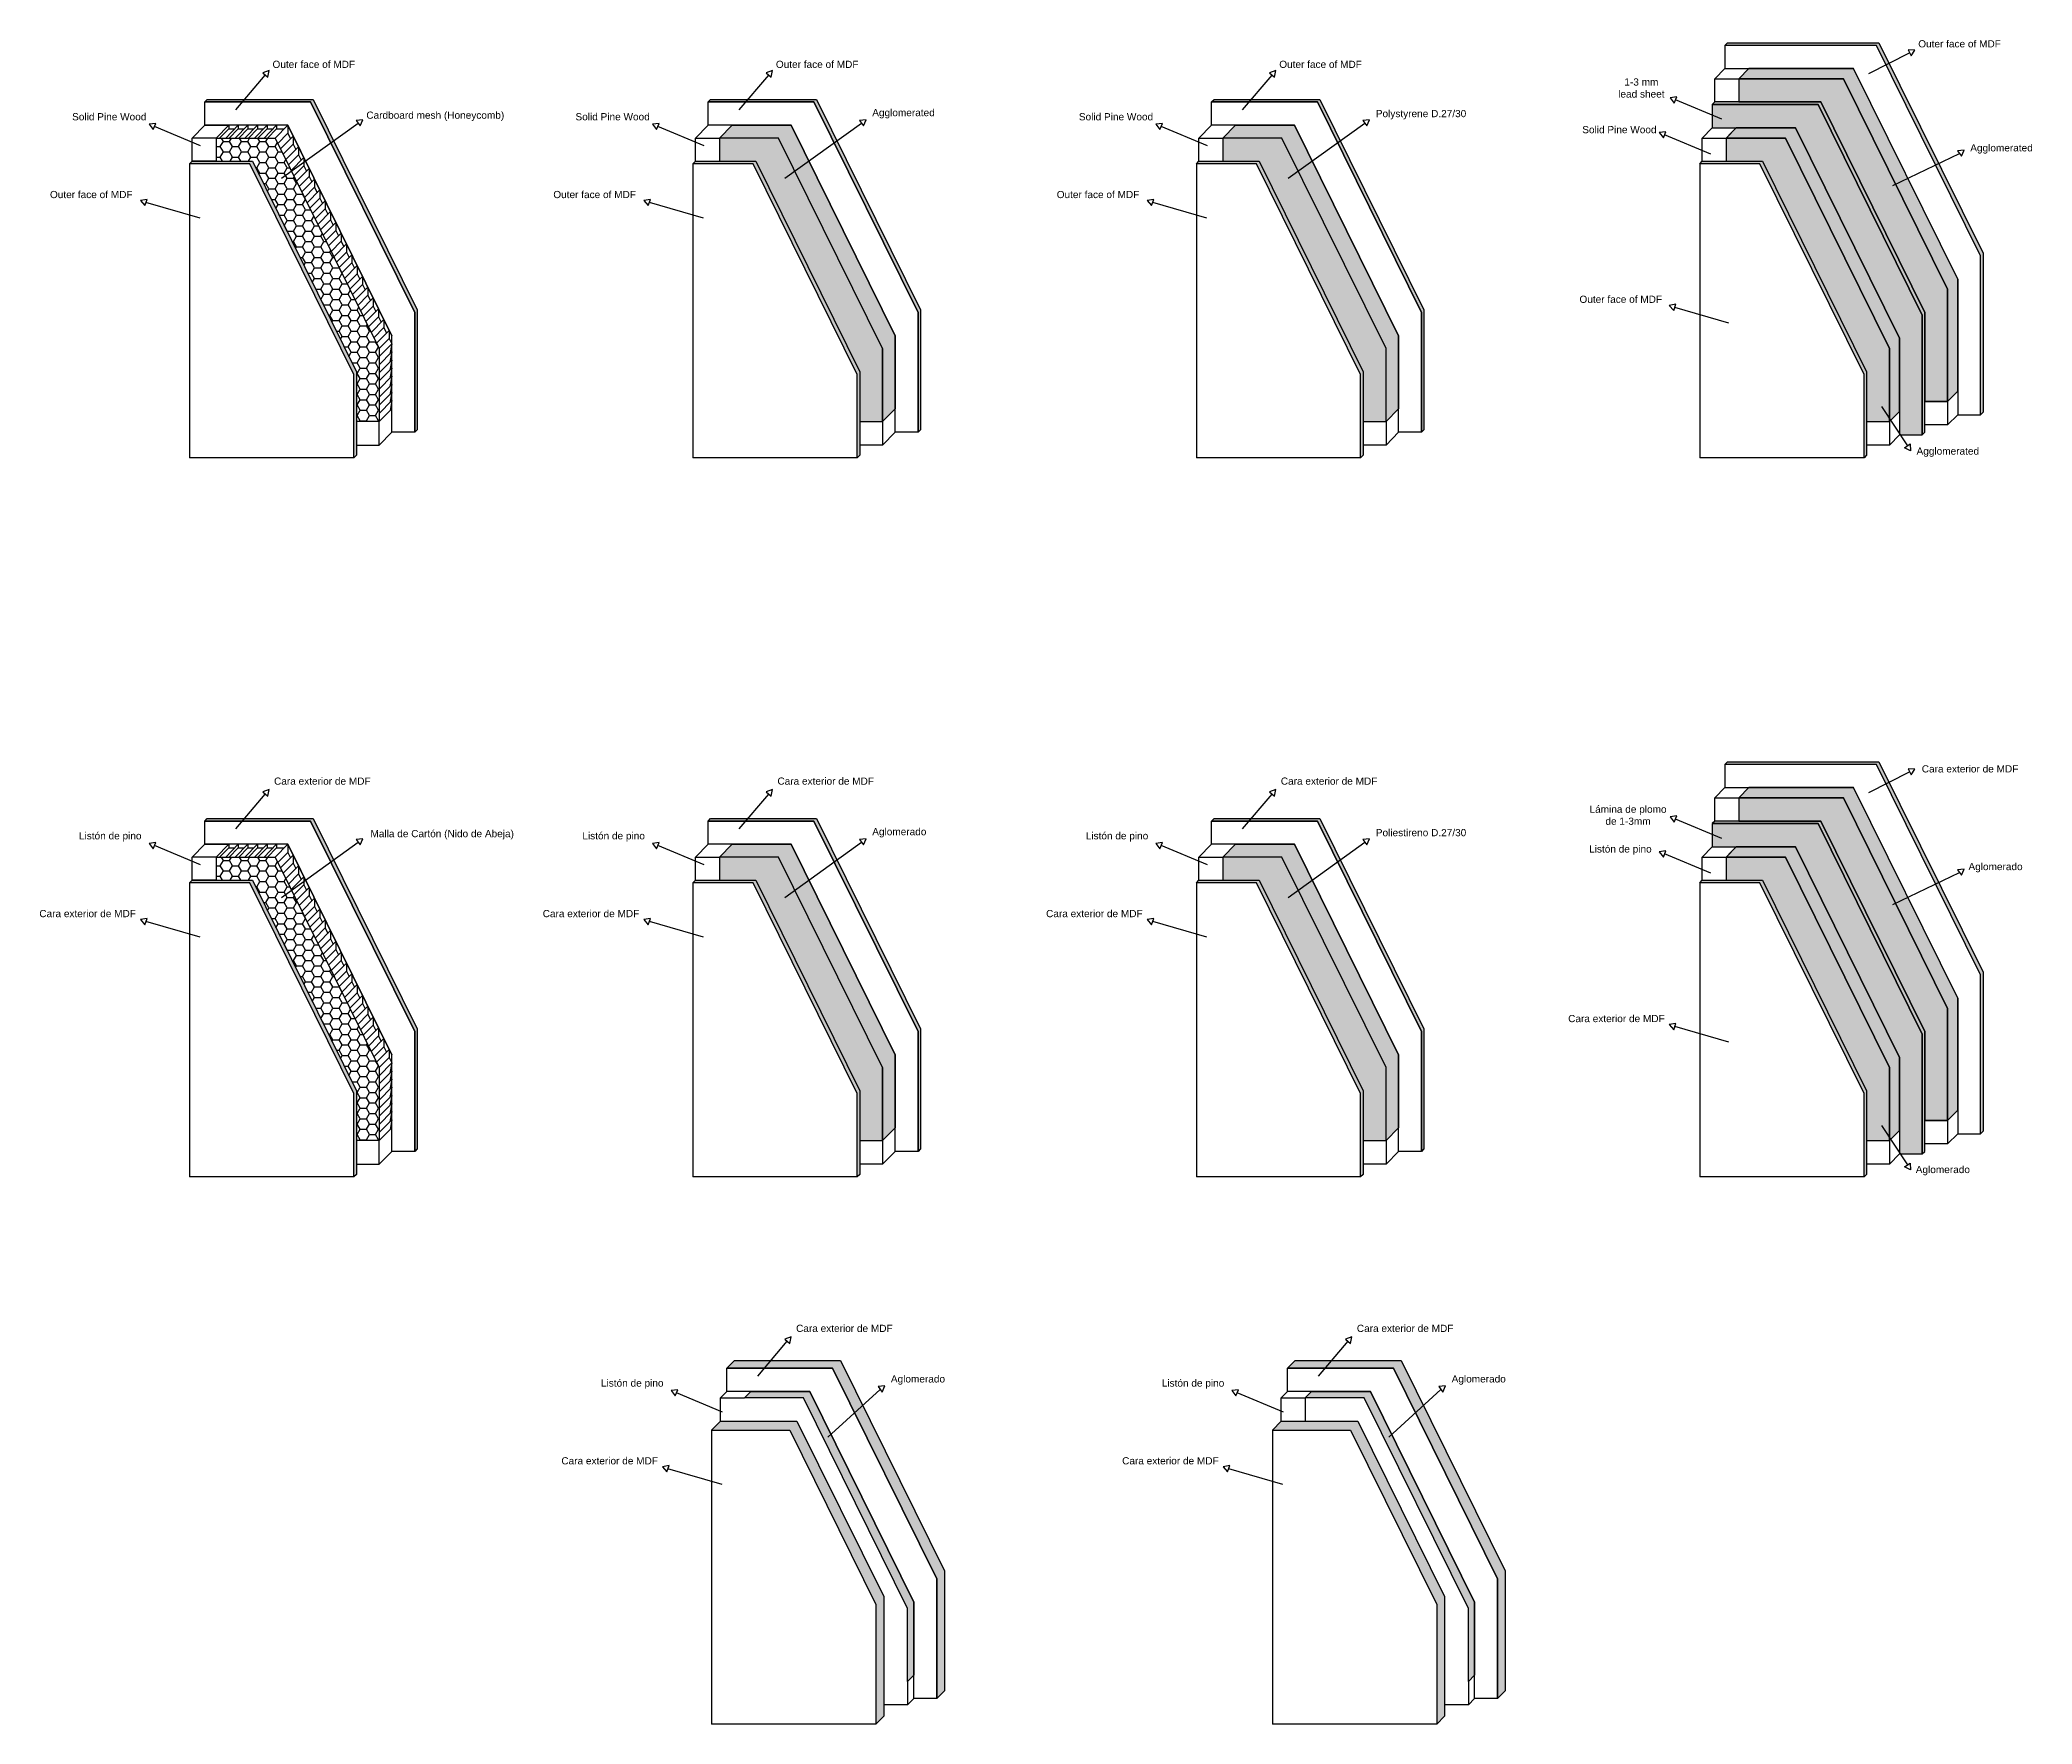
# Model space of a CAD drawing. Header units: millimetres. Extents: x 375 to 8687, y -1283 to 5744.
import ezdxf

# ---------------------------------------------------------------- set-up
doc = ezdxf.new("R2010")
doc.units = ezdxf.units.MM
doc.layers.add('Capa1', color=252, linetype='Continuous')
doc.layers.add('Capa2', color=251, linetype='Continuous')
doc.styles.get("Standard").update_dxf_attribs({"font": 'txt.shx'})
pattern_1 = [(37.5, (-788.388, 384.66), (-0.48001, 14.682397), [0, -11.5824, 0, -12.954, 0, -12.3825]), (7.5, (-788.388, 384.66), (13.4857, 21.50475), [0, -6.2484, 0, -10.4394, 0, -4.0005]), (327.5, (-797.761, 384.66), (23.72977, 0.043116), [0, -3.81, 0, -13.716, 0, -17.907]), (317.5, (-797.76, 384.66), (22.90669, 6.68788), [0, -1.905, 0, -8.9916, 0, -10.287])]
pattern_2 = [(37.5, (-182.49, 384.66), (-0.320006, 9.788265), [0, -7.7216, 0, -8.636, 0, -8.255]), (7.5, (-182.49, 384.66), (8.990466, 14.336502), [0, -4.1656, 0, -6.9596, 0, -2.667]), (327.5, (-188.7385, 384.66), (15.819847, 0.028744), [0, -2.54, 0, -9.144, 0, -11.938]), (317.5, (-188.739, 384.66), (15.27113, 4.458586), [0, -1.27, 0, -5.9944, 0, -6.858])]
pattern_3 = [(37.5, (-788.388, 3384.66), (-0.48001, 14.682397), [0, -11.5824, 0, -12.954, 0, -12.3825]), (7.5, (-788.388, 3384.66), (13.4857, 21.50475), [0, -6.2484, 0, -10.4394, 0, -4.0005]), (327.5, (-797.761, 3384.66), (23.72977, 0.043116), [0, -3.81, 0, -13.716, 0, -17.907]), (317.5, (-797.76, 3384.66), (22.90669, 6.68788), [0, -1.905, 0, -8.9916, 0, -10.287])]
pattern_4 = [(37.5, (-182.49, 3384.66), (-0.320006, 9.788265), [0, -7.7216, 0, -8.636, 0, -8.255]), (7.5, (-182.49, 3384.66), (8.990466, 14.336502), [0, -4.1656, 0, -6.9596, 0, -2.667]), (327.5, (-188.7385, 3384.66), (15.819847, 0.028744), [0, -2.54, 0, -9.144, 0, -11.938]), (317.5, (-188.739, 3384.66), (15.27113, 4.458586), [0, -1.27, 0, -5.9944, 0, -6.858])]
pattern_5 = [(37.5, (0, 3000), (-0.48001, 14.682397), [0, -11.5824, 0, -12.954, 0, -12.3825]), (7.5, (0, 3000), (13.4857, 21.504753), [0, -6.2484, 0, -10.4394, 0, -4.0005]), (327.5, (-9.373, 3000), (23.729771, 0.043116), [0, -3.81, 0, -13.716, 0, -17.907]), (317.5, (-9.373, 3000), (22.906694, 6.68788), [0, -1.905, 0, -8.9916, 0, -10.287])]
pattern_6 = [(0, (0, 3000), (5.588, 2.54), [38.1, -5.08, 12.7, -2.54]), (0, (3.3782, 3001.27), (-2.54, 3.3782), [7.62, -0.8382, 15.24, -1.905]), (0, (1.27, 3002.159), (13.208, 1.7018), [20.32, -3.556, 10.16, -2.54])]

msp = doc.modelspace()

# ---------------------------------------------------------------- texts
at = {"char_height": 30, "attachment_point": 1}
for s, insert, width in [('{\\fArial|b0|i0|c0|p34;Outer face of MDF}', (8211.6, 5742.5), 427.03), ('{\\fArial|b0|i0|c0|p34;Outer face of MDF}', (1345.9, 5656.9), 427.03), ('{\\fArial|b0|i0|c0|p34;Outer face of MDF}', (3445.9, 5656.9), 427.03), ('{\\fArial|b0|i0|c0|p34;Outer face of MDF}', (5545.9, 5656.9), 427.03), ('\\pxqc;{\\fArial|b0|i0|c0|p34;1-3 mm \\Plead sheet}', (6894.5, 5583.2), 324.272), ('{\\fArial|b0|i0|c0|p34;Solid Pine Wood}', (510, 5438.2), 334.631), ('{\\fArial|b0|i0|c0|p34;Cardboard mesh (Honeycomb)}', (1737.4, 5444.8), 655.914), ('{\\fArial|b0|i0|c0|p34;Solid Pine Wood}', (2610, 5438.2), 334.631), ('{\\fArial|b0|i0|c0|p34;Agglomerated}', (3847.9, 5455.5), 480.789), ('{\\fArial|b0|i0|c0|p34;Solid Pine Wood}', (4710, 5438.2), 334.631), ('{\\fArial|b0|i0|c0|p34;Polystyrene D.27/30}', (5948.7, 5451.4), 480.789), ('{\\fArial|b0|i0|c0|p34;Solid Pine Wood}', (6810, 5384.5), 334.631), ('{\\fArial|b0|i0|c0|p34;Agglomerated}', (8428.6, 5308.5), 480.789), ('{\\fArial|b0|i0|c0|p34;Outer face of MDF}', (417.5, 5113.7), 427.03), ('{\\fArial|b0|i0|c0|p34;Outer face of MDF}', (2517.5, 5113.7), 427.03), ('{\\fArial|b0|i0|c0|p34;Outer face of MDF}', (4617.5, 5113.7), 427.03), ('{\\fArial|b0|i0|c0|p34;Outer face of MDF}', (6798.3, 4676.7), 427.03), ('{\\fArial|b0|i0|c0|p34;Agglomerated}', (8204.6, 4043.3), 480.789), ('{\\fArial|b0|i0|c0|p34;Cara exterior de MDF}', (1352.4, 2666.4), 427.03), ('{\\fArial|b0|i0|c0|p34;Cara exterior de MDF}', (3452.4, 2666.4), 427.03), ('{\\fArial|b0|i0|c0|p34;Cara exterior de MDF}', (5552.4, 2666.4), 427.03), ('{\\fArial|b0|i0|c0|p34;Cara exterior de MDF}', (8226.4, 2717.5), 427.03), ('\\pxqc;{\\fArial|b0|i0|c0|p34;Lámina de plomo\\Pde 1-3mm}', (6838.8, 2549.1), 324.272), ('{\\fArial|b0|i0|c0|p34;Listón de pino}', (538.6, 2438.2), 297.522), ('{\\fArial|b0|i0|c0|p34;Malla de Cartón (Nido de Abeja)}', (1754.6, 2447.3), 655.914), ('{\\fArial|b0|i0|c0|p34;Listón de pino}', (2638.6, 2438.2), 297.522), ('{\\fArial|b0|i0|c0|p34;Aglomerado}', (3847.9, 2455.5), 480.789), ('{\\fArial|b0|i0|c0|p34;Listón de pino}', (4738.6, 2438.2), 297.522), ('{\\fArial|b0|i0|c0|p34;Poliestireno D.27/30}', (5948.7, 2451.4), 480.789), ('{\\fArial|b0|i0|c0|p34;Listón de pino}', (6838.6, 2383.4), 297.522), ('{\\fArial|b0|i0|c0|p34;Aglomerado}', (8421.1, 2309.9), 480.789), ('{\\fArial|b0|i0|c0|p34;Cara exterior de MDF}', (373.2, 2113.7), 427.03), ('{\\fArial|b0|i0|c0|p34;Cara exterior de MDF}', (2473.2, 2113.7), 427.03), ('{\\fArial|b0|i0|c0|p34;Cara exterior de MDF}', (4573.2, 2113.7), 427.03), ('{\\fArial|b0|i0|c0|p34;Cara exterior de MDF}', (6751.1, 1675.7), 427.03), ('{\\fArial|b0|i0|c0|p34;Aglomerado}', (8201.3, 1045.9), 480.789), ('{\\fArial|b0|i0|c0|p34;Cara exterior de MDF}', (3530.2, 383.3), 427.03), ('{\\fArial|b0|i0|c0|p34;Cara exterior de MDF}', (5869.6, 383.3), 427.03), ('{\\fArial|b0|i0|c0|p34;Aglomerado}', (3925.7, 172.4), 480.789), ('{\\fArial|b0|i0|c0|p34;Aglomerado}', (6265.1, 172.4), 480.789), ('{\\fArial|b0|i0|c0|p34;Listón de pino}', (2716.3, 155.1), 297.522), ('{\\fArial|b0|i0|c0|p34;Listón de pino}', (5055.7, 155.1), 297.522), ('{\\fArial|b0|i0|c0|p34;Cara exterior de MDF}', (2551, -169.4), 427.03), ('{\\fArial|b0|i0|c0|p34;Cara exterior de MDF}', (4890.4, -169.4), 427.03)]:
    msp.add_mtext(s, dxfattribs=dict(at, insert=insert, width=width))

# ---------------------------------------------------------------- hatches: boundary and pattern name
at = {"true_color": 0x636466}
h = msp.add_hatch(color=251, dxfattribs=at)
h.dxf.hatch_style = 1
h.paths.add_polyline_path([(3534, -18.8), (3214.6, -18.8), (3177.8, -56.3), (3503.8, -56.3), (3863.2, -783.4), (3863.2, -1283.1), (3895.6, -1250.2), (3895.6, -750.4)])
h.paths.add_polyline_path([(3715, 234.6), (3425.7, 234.6), (3397.6, 201.7), (3682.6, 201.7), (3766.8, 31.3), (3802.7, 57.2)])
h.paths.add_polyline_path([(3425.7, 234.6), (3273.2, 234.6), (3240.8, 201.7), (3397.6, 201.7)])
h.paths.add_polyline_path([(3802.7, 57.2), (3766.8, 31.3), (4116.8, -676.7), (4116.8, -1176.4), (4149.2, -1143.5), (4149.2, -643.7)])
h = msp.add_hatch(color=251, dxfattribs=at)
h.dxf.hatch_style = 1
h.paths.add_polyline_path([(5873.4, -18.8), (5554, -18.8), (5517.2, -56.3), (5843.2, -56.3), (6202.6, -783.4), (6202.6, -1283.1), (6235, -1250.2), (6235, -750.4)])
h.paths.add_polyline_path([(6054.4, 234.6), (5765.1, 234.6), (5737, 201.7), (6022, 201.7), (6106.2, 31.3), (6142.1, 57.2)])
h.paths.add_polyline_path([(5765.1, 234.6), (5612.6, 234.6), (5580.3, 201.7), (5737, 201.7)])
h.paths.add_polyline_path([(6142.1, 57.2), (6106.2, 31.3), (6456.2, -676.7), (6456.2, -1176.4), (6488.6, -1143.5), (6488.6, -643.7)])
at = {"layer": 'Capa1'}
for points in [[(8047.8, 5731.9), (8482, 4853.6), (8482, 4190.9), (8471.3, 4180), (8471.3, 4842.7), (8037.1, 5721.1), (7404.9, 5721.1), (7415.5, 5731.9)], [(1063.1, 5484.8), (1073.7, 5495.6), (1515.5, 5495.6), (1504.9, 5484.8)], [(1939.1, 4106.7), (1939.1, 4606.4), (1504.9, 5484.8), (1515.5, 5495.6), (1949.7, 4617.3), (1949.7, 4117.5)], [(3163.1, 5484.8), (3173.7, 5495.6), (3615.5, 5495.6), (3604.9, 5484.8)], [(4039.1, 4106.7), (4039.1, 4606.4), (3604.9, 5484.8), (3615.5, 5495.6), (4049.7, 4617.3), (4049.7, 4117.5)], [(5263.1, 5484.8), (5273.7, 5495.6), (5715.5, 5495.6), (5704.9, 5484.8)], [(6139.1, 4106.7), (6139.1, 4606.4), (5704.9, 5484.8), (5715.5, 5495.6), (6149.7, 4617.3), (6149.7, 4117.5)], [(1685.5, 4000), (1685.5, 4348.4), (1251.3, 5226.8), (1000, 5226.8), (1010.6, 5237.6), (1261.9, 5237.6), (1696.1, 4359.2), (1696.1, 4010.8)], [(3785.5, 4000), (3785.5, 4348.4), (3351.3, 5226.8), (3100, 5226.8), (3110.6, 5237.6), (3361.9, 5237.6), (3796.1, 4359.2), (3796.1, 4010.8)], [(5885.5, 4000), (5885.5, 4348.4), (5451.3, 5226.8), (5200, 5226.8), (5210.6, 5237.6), (5461.9, 5237.6), (5896.1, 4359.2), (5896.1, 4010.8)], [(7985.5, 4000), (7985.5, 4348.4), (7551.3, 5226.8), (7300, 5226.8), (7310.6, 5237.6), (7561.9, 5237.6), (7996.1, 4359.2), (7996.1, 4010.8)], [(8047.8, 2731.9), (8482, 1853.6), (8482, 1190.9), (8471.3, 1180), (8471.3, 1842.7), (8037.1, 2721.1), (7404.9, 2721.1), (7415.5, 2731.9)], [(1063.1, 2484.8), (1073.7, 2495.6), (1515.5, 2495.6), (1504.9, 2484.8)], [(1939.1, 1106.7), (1939.1, 1606.4), (1504.9, 2484.8), (1515.5, 2495.6), (1949.7, 1617.3), (1949.7, 1117.5)], [(3163.1, 2484.8), (3173.7, 2495.6), (3615.5, 2495.6), (3604.9, 2484.8)], [(4039.1, 1106.7), (4039.1, 1606.4), (3604.9, 2484.8), (3615.5, 2495.6), (4049.7, 1617.3), (4049.7, 1117.5)], [(5263.1, 2484.8), (5273.7, 2495.6), (5715.5, 2495.6), (5704.9, 2484.8)], [(6139.1, 1106.7), (6139.1, 1606.4), (5704.9, 2484.8), (5715.5, 2495.6), (6149.7, 1617.3), (6149.7, 1117.5)], [(1685.5, 1000), (1685.5, 1348.4), (1251.3, 2226.8), (1000, 2226.8), (1010.6, 2237.6), (1261.9, 2237.6), (1696.1, 1359.2), (1696.1, 1010.8)], [(3785.5, 1000), (3785.5, 1348.4), (3351.3, 2226.8), (3100, 2226.8), (3110.6, 2237.6), (3361.9, 2237.6), (3796.1, 1359.2), (3796.1, 1010.8)], [(5885.5, 1000), (5885.5, 1348.4), (5451.3, 2226.8), (5200, 2226.8), (5210.6, 2237.6), (5461.9, 2237.6), (5896.1, 1359.2), (5896.1, 1010.8)], [(7985.5, 1000), (7985.5, 1348.4), (7551.3, 2226.8), (7300, 2226.8), (7310.6, 2237.6), (7561.9, 2237.6), (7996.1, 1359.2), (7996.1, 1010.8)]]:
    msp.add_hatch(color=256, dxfattribs=at).paths.add_polyline_path(points)
h = msp.add_hatch(dxfattribs=at)
h.set_pattern_fill('AR-SAND', color=256, scale=0.3, style=0)
h.set_pattern_definition(pattern_5)
h.paths.add_polyline_path([(7504.9, 5624.2), (7463.1, 5581.7), (7900.1, 5581.7), (8334.3, 4703.3), (8334.3, 4235.7), (8376.1, 4278.2), (8376.1, 4745.8), (7941.9, 5624.2)])
h = msp.add_hatch(dxfattribs=at)
h.set_pattern_fill('AR-SAND', color=256, scale=0.3, style=0)
h.set_pattern_definition([(37.5, (20.892, 3021.257), (-0.48001, 14.682397), [0, -11.5824, 0, -12.954, 0, -12.3825]), (7.5, (20.892, 3021.257), (13.4857, 21.504753), [0, -6.2484, 0, -10.4394, 0, -4.0005]), (327.5, (11.52, 3021.257), (23.729771, 0.043116), [0, -3.81, 0, -13.716, 0, -17.907]), (317.5, (11.52, 3021.257), (22.906694, 6.68788), [0, -1.905, 0, -8.9916, 0, -10.287])])
h.paths.add_polyline_path([(7804.9, 5484.8), (8239.1, 4606.4), (8239.1, 4235.7), (8334.3, 4235.7), (8334.3, 4703.3), (7900.1, 5581.7), (7463.1, 5581.7), (7463.1, 5484.8)])
h = msp.add_hatch(dxfattribs=at)
h.set_pattern_fill('HONEY', color=256, scale=8, style=0)
h.set_pattern_definition([(0, (-2516.802, 3384.66), (38.1, 21.99704), [25.4, -50.8]), (120, (-2516.802, 3384.66), (-38.1, 21.99705), [25.4, -50.8]), (60, (-2516.802, 3384.66), (5e-06, 43.99409), [-50.8, 25.4])])
h.paths.add_polyline_path([(1110.6, 5334.5), (1110.6, 5237.6), (1261.9, 5237.6), (1696.1, 4359.2), (1696.1, 4151.5), (1791.4, 4151.5), (1791.4, 4456.2), (1357.2, 5334.5)])
h = msp.add_hatch(dxfattribs=at)
h.set_pattern_fill('AR-SAND', color=256, scale=0.3, style=0)
h.set_pattern_definition(pattern_3)
edge = h.paths.add_edge_path()
edge.add_line((3210.6, 5334.5), (3263.1, 5387.9))
edge.add_line((3263.1, 5387.9), (3509.6, 5387.9))
edge.add_line((3509.6, 5387.9), (3943.8, 4509.5))
edge.add_line((3943.8, 4509.5), (3943.8, 4204.9))
edge.add_line((3943.8, 4204.9), (3891.4, 4151.5))
edge.add_line((3891.4, 4151.5), (3891.4, 4456.2))
edge.add_line((3891.4, 4456.2), (3457.2, 5334.5))
edge.add_line((3457.2, 5334.5), (3210.6, 5334.5))
edge.add_line((3210.6, 5334.5), (3263.1, 5387.9))
h = msp.add_hatch(dxfattribs=at)
h.set_pattern_fill('AR-SAND', color=256, scale=0.3, style=0)
h.set_pattern_definition(pattern_3)
h.paths.add_polyline_path([(3210.6, 5334.5), (3210.6, 5237.6), (3361.9, 5237.6), (3796.1, 4359.2), (3796.1, 4151.5), (3891.4, 4151.5), (3891.4, 4456.2), (3457.2, 5334.5)])
h = msp.add_hatch(dxfattribs=at)
h.set_pattern_fill('AR-SAND', color=256, scale=0.2, style=0)
h.set_pattern_definition(pattern_4)
edge = h.paths.add_edge_path()
edge.add_line((5310.6, 5334.5), (5363.1, 5387.9))
edge.add_line((5363.1, 5387.9), (5609.6, 5387.9))
edge.add_line((5609.6, 5387.9), (6043.8, 4509.5))
edge.add_line((6043.8, 4509.5), (6043.8, 4204.9))
edge.add_line((6043.8, 4204.9), (5991.4, 4151.5))
edge.add_line((5991.4, 4151.5), (5991.4, 4456.2))
edge.add_line((5991.4, 4456.2), (5557.2, 5334.5))
edge.add_line((5557.2, 5334.5), (5310.6, 5334.5))
edge.add_line((5310.6, 5334.5), (5363.1, 5387.9))
h = msp.add_hatch(dxfattribs=at)
h.set_pattern_fill('AR-SAND', color=256, scale=0.2, style=0)
h.set_pattern_definition(pattern_4)
h.paths.add_polyline_path([(5310.6, 5334.5), (5310.6, 5237.6), (5461.9, 5237.6), (5896.1, 4359.2), (5896.1, 4151.5), (5991.4, 4151.5), (5991.4, 4456.2), (5557.2, 5334.5)])
h = msp.add_hatch(dxfattribs=at)
h.set_pattern_fill('AR-SAND', color=256, scale=0.3, style=0)
h.set_pattern_definition(pattern_5)
h.paths.add_polyline_path([(7452.4, 5377), (7410.6, 5334.5), (7657.2, 5334.5), (8091.4, 4456.2), (8091.4, 4151.5), (8133.2, 4194), (8133.2, 4498.7), (7699, 5377)])
h = msp.add_hatch(dxfattribs=at)
h.set_pattern_fill('AR-SAND', color=256, scale=0.3, style=0)
h.set_pattern_definition([(37.5, (3411.612, 3384.66), (-0.48001, 14.682397), [0, -11.5824, 0, -12.954, 0, -12.3825]), (7.5, (3411.612, 3384.66), (13.4857, 21.50475), [0, -6.2484, 0, -10.4394, 0, -4.0005]), (327.5, (3402.239, 3384.66), (23.72977, 0.043116), [0, -3.81, 0, -13.716, 0, -17.907]), (317.5, (3402.24, 3384.66), (22.90669, 6.68788), [0, -1.905, 0, -8.9916, 0, -10.287])])
h.paths.add_polyline_path([(7410.6, 5334.5), (7410.6, 5237.6), (7561.9, 5237.6), (7996.1, 4359.2), (7996.1, 4151.5), (8091.4, 4151.5), (8091.4, 4456.2), (7657.2, 5334.5)])
h = msp.add_hatch(dxfattribs=at)
h.set_pattern_fill('AR-SAND', color=256, scale=0.3, style=0)
h.paths.add_polyline_path([(7504.9, 2624.2), (7463.1, 2581.7), (7900.1, 2581.7), (8334.3, 1703.3), (8334.3, 1235.7), (8376.1, 1278.2), (8376.1, 1745.8), (7941.9, 2624.2)])
h = msp.add_hatch(dxfattribs=at)
h.set_pattern_fill('AR-SAND', color=256, scale=0.3, style=0)
h.set_pattern_definition([(37.5, (20.892, 21.257), (-0.48001, 14.682397), [0, -11.5824, 0, -12.954, 0, -12.3825]), (7.5, (20.892, 21.257), (13.4857, 21.504753), [0, -6.2484, 0, -10.4394, 0, -4.0005]), (327.5, (11.52, 21.257), (23.729771, 0.043116), [0, -3.81, 0, -13.716, 0, -17.907]), (317.5, (11.52, 21.257), (22.906694, 6.68788), [0, -1.905, 0, -8.9916, 0, -10.287])])
h.paths.add_polyline_path([(7804.9, 2484.8), (8239.1, 1606.4), (8239.1, 1235.7), (8334.3, 1235.7), (8334.3, 1703.3), (7900.1, 2581.7), (7463.1, 2581.7), (7463.1, 2484.8)])
h = msp.add_hatch(dxfattribs=at)
h.set_pattern_fill('HONEY', color=256, scale=8, style=0)
h.set_pattern_definition([(0, (-2516.802, 384.66), (38.1, 21.99704), [25.4, -50.8]), (120, (-2516.802, 384.66), (-38.1, 21.99705), [25.4, -50.8]), (60, (-2516.802, 384.66), (5e-06, 43.99409), [-50.8, 25.4])])
h.paths.add_polyline_path([(1110.6, 2334.5), (1110.6, 2237.6), (1261.9, 2237.6), (1696.1, 1359.2), (1696.1, 1151.5), (1791.4, 1151.5), (1791.4, 1456.2), (1357.2, 2334.5)])
h = msp.add_hatch(dxfattribs=at)
h.set_pattern_fill('AR-SAND', color=256, scale=0.3, style=0)
h.set_pattern_definition(pattern_1)
edge = h.paths.add_edge_path()
edge.add_line((3210.6, 2334.5), (3263.1, 2387.9))
edge.add_line((3263.1, 2387.9), (3509.6, 2387.9))
edge.add_line((3509.6, 2387.9), (3943.8, 1509.5))
edge.add_line((3943.8, 1509.5), (3943.8, 1204.9))
edge.add_line((3943.8, 1204.9), (3891.4, 1151.5))
edge.add_line((3891.4, 1151.5), (3891.4, 1456.2))
edge.add_line((3891.4, 1456.2), (3457.2, 2334.5))
edge.add_line((3457.2, 2334.5), (3210.6, 2334.5))
edge.add_line((3210.6, 2334.5), (3263.1, 2387.9))
h = msp.add_hatch(dxfattribs=at)
h.set_pattern_fill('AR-SAND', color=256, scale=0.3, style=0)
h.set_pattern_definition(pattern_1)
h.paths.add_polyline_path([(3210.6, 2334.5), (3210.6, 2237.6), (3361.9, 2237.6), (3796.1, 1359.2), (3796.1, 1151.5), (3891.4, 1151.5), (3891.4, 1456.2), (3457.2, 2334.5)])
h = msp.add_hatch(dxfattribs=at)
h.set_pattern_fill('AR-SAND', color=256, scale=0.2, style=0)
h.set_pattern_definition(pattern_2)
edge = h.paths.add_edge_path()
edge.add_line((5310.6, 2334.5), (5363.1, 2387.9))
edge.add_line((5363.1, 2387.9), (5609.6, 2387.9))
edge.add_line((5609.6, 2387.9), (6043.8, 1509.5))
edge.add_line((6043.8, 1509.5), (6043.8, 1204.9))
edge.add_line((6043.8, 1204.9), (5991.4, 1151.5))
edge.add_line((5991.4, 1151.5), (5991.4, 1456.2))
edge.add_line((5991.4, 1456.2), (5557.2, 2334.5))
edge.add_line((5557.2, 2334.5), (5310.6, 2334.5))
edge.add_line((5310.6, 2334.5), (5363.1, 2387.9))
h = msp.add_hatch(dxfattribs=at)
h.set_pattern_fill('AR-SAND', color=256, scale=0.2, style=0)
h.set_pattern_definition(pattern_2)
h.paths.add_polyline_path([(5310.6, 2334.5), (5310.6, 2237.6), (5461.9, 2237.6), (5896.1, 1359.2), (5896.1, 1151.5), (5991.4, 1151.5), (5991.4, 1456.2), (5557.2, 2334.5)])
h = msp.add_hatch(dxfattribs=at)
h.set_pattern_fill('AR-SAND', color=256, scale=0.3, style=0)
h.paths.add_polyline_path([(7452.4, 2377), (7410.6, 2334.5), (7657.2, 2334.5), (8091.4, 1456.2), (8091.4, 1151.5), (8133.2, 1194), (8133.2, 1498.7), (7699, 2377)])
h = msp.add_hatch(dxfattribs=at)
h.set_pattern_fill('AR-SAND', color=256, scale=0.3, style=0)
h.set_pattern_definition([(37.5, (3411.612, 384.66), (-0.48001, 14.682397), [0, -11.5824, 0, -12.954, 0, -12.3825]), (7.5, (3411.612, 384.66), (13.4857, 21.50475), [0, -6.2484, 0, -10.4394, 0, -4.0005]), (327.5, (3402.239, 384.66), (23.72977, 0.043116), [0, -3.81, 0, -13.716, 0, -17.907]), (317.5, (3402.24, 384.66), (22.90669, 6.68788), [0, -1.905, 0, -8.9916, 0, -10.287])])
h.paths.add_polyline_path([(7410.6, 2334.5), (7410.6, 2237.6), (7561.9, 2237.6), (7996.1, 1359.2), (7996.1, 1151.5), (8091.4, 1151.5), (8091.4, 1456.2), (7657.2, 2334.5)])
h = msp.add_hatch(dxfattribs=at)
h.set_pattern_fill('AR-SAND', color=256, scale=0.3, style=0)
h.set_pattern_definition([(37.5, (-710.625, -1898.445), (-0.48001, 14.682397), [0, -11.5824, 0, -12.954, 0, -12.3825]), (7.5, (-710.625, -1898.445), (13.4857, 21.50475), [0, -6.2484, 0, -10.4394, 0, -4.0005]), (327.5, (-719.997, -1898.445), (23.72977, 0.043116), [0, -3.81, 0, -13.716, 0, -17.907]), (317.5, (-719.997, -1898.445), (22.90669, 6.68788), [0, -1.905, 0, -8.9916, 0, -10.287])])
edge = h.paths.add_edge_path()
edge.add_line((3314.6, 78.1), (3340.8, 104.8))
edge.add_line((3340.8, 104.8), (3587.4, 104.8))
edge.add_line((3587.4, 104.8), (4021.6, -773.6))
edge.add_line((4021.6, -773.6), (4021.6, -1078.2))
edge.add_line((4021.6, -1078.2), (3995.4, -1104.9))
edge.add_line((3995.4, -1104.9), (3995.4, -800.3))
edge.add_line((3995.4, -800.3), (3561.2, 78.1))
edge.add_line((3561.2, 78.1), (3314.6, 78.1))
edge.add_line((3314.6, 78.1), (3340.8, 104.8))
h = msp.add_hatch(dxfattribs=at)
h.set_pattern_fill('AR-SAND', color=256, scale=0.3, style=0)
h.set_pattern_definition([(37.5, (1628.778, -1898.445), (-0.48001, 14.682397), [0, -11.5824, 0, -12.954, 0, -12.3825]), (7.5, (1628.778, -1898.445), (13.4857, 21.50475), [0, -6.2484, 0, -10.4394, 0, -4.0005]), (327.5, (1619.406, -1898.445), (23.72977, 0.043116), [0, -3.81, 0, -13.716, 0, -17.907]), (317.5, (1619.406, -1898.445), (22.90669, 6.68788), [0, -1.905, 0, -8.9916, 0, -10.287])])
edge = h.paths.add_edge_path()
edge.add_line((5654, 78.1), (5680.3, 104.8))
edge.add_line((5680.3, 104.8), (5926.8, 104.8))
edge.add_line((5926.8, 104.8), (6361, -773.6))
edge.add_line((6361, -773.6), (6361, -1078.2))
edge.add_line((6361, -1078.2), (6334.8, -1104.9))
edge.add_line((6334.8, -1104.9), (6334.8, -800.3))
edge.add_line((6334.8, -800.3), (5900.6, 78.1))
edge.add_line((5900.6, 78.1), (5654, 78.1))
edge.add_line((5654, 78.1), (5680.3, 104.8))
at = {"layer": 'Capa2'}
h = msp.add_hatch(dxfattribs=at)
h.set_pattern_fill('AR-RROOF', color=256, scale=0.1, style=0)
h.set_pattern_definition(pattern_6)
h.paths.add_polyline_path([(7363.1, 5484.8), (7352.4, 5473.9), (7794.2, 5473.9), (8228.4, 4595.6), (8228.4, 4095.9), (8239.1, 4106.7), (8239.1, 4606.4), (7804.9, 5484.8)])
h = msp.add_hatch(dxfattribs=at)
h.set_pattern_fill('AR-RROOF', color=256, scale=0.1, style=0)
h.set_pattern_definition(pattern_6)
h.paths.add_polyline_path([(7352.4, 5473.9), (7352.4, 5377), (7699, 5377), (8133.2, 4498.7), (8133.2, 4095.9), (8228.4, 4095.9), (8228.4, 4595.6), (7794.2, 5473.9)])
h = msp.add_hatch(dxfattribs=at)
h.set_pattern_fill('AR-RROOF', color=256, scale=0.1, style=0)
h.paths.add_polyline_path([(7363.1, 2484.8), (7352.4, 2473.9), (7794.2, 2473.9), (8228.4, 1595.6), (8228.4, 1095.9), (8239.1, 1106.7), (8239.1, 1606.4), (7804.9, 2484.8)])
h = msp.add_hatch(dxfattribs=at)
h.set_pattern_fill('AR-RROOF', color=256, scale=0.1, style=0)
h.paths.add_polyline_path([(7352.4, 2473.9), (7352.4, 2377), (7699, 2377), (8133.2, 1498.7), (8133.2, 1095.9), (8228.4, 1095.9), (8228.4, 1595.6), (7794.2, 2473.9)])

# ---------------------------------------------------------------- linework, layer by layer
for p, q in [((7404.9, 5721.1), (7404.9, 5624.2)), ((8005.9, 5604.2), (8175.7, 5690.4)), ((1192.3, 5452.5), (1315.9, 5597.3)), ((3292.3, 5452.5), (3415.9, 5597.3)), ((5392.3, 5452.5), (5515.9, 5597.3)), ((7363.1, 5581.7), (7404.9, 5624.2)), ((7363.1, 5484.8), (7363.1, 5581.7)), ((7363.1, 5581.7), (7463.1, 5581.7)), ((7404.9, 5624.2), (7941.9, 5624.2)), ((1063.1, 5484.8), (1073.7, 5495.6)), ((1073.7, 5495.6), (1515.5, 5495.6)), ((1515.5, 5495.6), (1949.7, 4617.3)), ((3163.1, 5484.8), (3173.7, 5495.6)), ((3173.7, 5495.6), (3615.5, 5495.6)), ((3615.5, 5495.6), (4049.7, 4617.3)), ((5263.1, 5484.8), (5273.7, 5495.6)), ((5273.7, 5495.6), (5715.5, 5495.6)), ((5715.5, 5495.6), (6149.7, 4617.3)), ((7391.9, 5412.5), (7199.4, 5493.3)), ((1504.9, 5484.8), (1063.1, 5484.8)), ((3604.9, 5484.8), (3163.1, 5484.8)), ((4039.1, 4606.4), (3604.9, 5484.8)), ((5704.9, 5484.8), (5263.1, 5484.8)), ((6139.1, 4606.4), (5704.9, 5484.8)), ((1046.1, 5301.6), (853.7, 5382.3)), ((1110.6, 5334.5), (1010.6, 5334.5)), ((1357.2, 5334.5), (1791.4, 4456.2)), ((1357.2, 5334.5), (1791.4, 4456.2)), ((1383.6, 5166.3), (1703.2, 5396.7)), ((1409.6, 5387.9), (1843.8, 4509.5)), ((3146.1, 5301.6), (2953.7, 5382.3)), ((3110.6, 5334.5), (3163.1, 5387.9)), ((3110.6, 5237.6), (3110.6, 5334.5)), ((3110.6, 5334.5), (3210.6, 5334.5)), ((3210.6, 5334.5), (3263.1, 5387.9)), ((3483.6, 5166.3), (3803.2, 5396.7)), ((3509.6, 5387.9), (3943.8, 4509.5)), ((5246.1, 5301.6), (5053.7, 5382.3)), ((5210.6, 5334.5), (5263.1, 5387.9)), ((5210.6, 5237.6), (5210.6, 5334.5)), ((5210.6, 5334.5), (5310.6, 5334.5)), ((5583.6, 5166.3), (5903.2, 5396.7)), ((7346.1, 5266.8), (7153.7, 5347.6)), ((7310.6, 5334.5), (7352.4, 5377)), ((7310.6, 5237.6), (7310.6, 5334.5)), ((7310.6, 5334.5), (7410.6, 5334.5)), ((7352.4, 5377), (7452.4, 5377)), ((7410.6, 5334.5), (7431.5, 5355.8)), ((8105.9, 5135.9), (8383.9, 5269.8)), ((1000, 5226.8), (1000, 4000)), ((3100, 5226.8), (3100, 4000)), ((5200, 5226.8), (5200, 4000)), ((7300, 5226.8), (7300, 4000)), ((1043.8, 5000.1), (818.1, 5065.4)), ((3143.8, 5000.1), (2918.1, 5065.4)), ((5243.8, 5000.1), (5018.1, 5065.4)), ((8376.1, 4745.8), (8376.1, 4180)), ((1939.1, 4106.7), (1939.1, 4606.4)), ((1949.7, 4617.3), (1949.7, 4117.5)), ((4039.1, 4106.7), (4039.1, 4606.4)), ((4049.7, 4617.3), (4049.7, 4117.5)), ((6139.1, 4106.7), (6139.1, 4606.4)), ((6149.7, 4617.3), (6149.7, 4117.5)), ((7421.7, 4562.1), (7196, 4627.4)), ((8133.2, 4498.7), (8133.2, 4095.9)), ((1791.4, 4456.2), (1791.4, 4151.5)), ((3891.4, 4456.2), (3891.4, 4053.3)), ((8057.9, 4214.7), (8166.2, 4050.2)), ((8091.4, 4151.5), (8133.2, 4194)), ((8334.3, 4235.7), (8239.1, 4235.7)), ((8334.3, 4235.7), (8334.3, 4137.5)), ((8334.3, 4137.5), (8376.1, 4180)), ((8376.1, 4180), (8471.3, 4180)), ((1791.4, 4053.3), (1791.4, 4151.5)), ((1949.7, 4117.5), (1939.1, 4106.7)), ((3891.4, 4053.3), (3943.8, 4106.7)), ((4049.7, 4117.5), (4039.1, 4106.7)), ((5991.4, 4151.5), (5991.4, 4053.3)), ((5991.4, 4053.3), (6043.8, 4106.7)), ((6149.7, 4117.5), (6139.1, 4106.7)), ((8091.4, 4151.5), (8091.4, 4053.3)), ((8091.4, 4053.3), (8133.2, 4095.9)), ((8334.3, 4137.5), (8239.1, 4137.5)), ((1685.5, 4000), (1000, 4000)), ((3785.5, 4000), (3100, 4000)), ((3891.4, 4053.3), (3796.1, 4053.3)), ((5885.5, 4000), (5200, 4000)), ((5991.4, 4053.3), (5896.1, 4053.3)), ((7985.5, 4000), (7300, 4000)), ((8091.4, 4053.3), (7996.1, 4053.3)), ((7404.9, 2721.1), (7404.9, 2624.2)), ((8005.9, 2604.2), (8175.7, 2690.4)), ((1192.3, 2452.5), (1315.9, 2597.3)), ((3292.3, 2452.5), (3415.9, 2597.3)), ((5392.3, 2452.5), (5515.9, 2597.3)), ((7363.1, 2581.7), (7404.9, 2624.2)), ((7363.1, 2484.8), (7363.1, 2581.7)), ((7363.1, 2581.7), (7463.1, 2581.7)), ((7404.9, 2624.2), (7941.9, 2624.2)), ((1063.1, 2484.8), (1073.7, 2495.6)), ((1073.7, 2495.6), (1515.5, 2495.6)), ((1515.5, 2495.6), (1949.7, 1617.3)), ((3163.1, 2484.8), (3173.7, 2495.6)), ((3173.7, 2495.6), (3615.5, 2495.6)), ((3615.5, 2495.6), (4049.7, 1617.3)), ((5263.1, 2484.8), (5273.7, 2495.6)), ((5273.7, 2495.6), (5715.5, 2495.6)), ((5715.5, 2495.6), (6149.7, 1617.3)), ((1504.9, 2484.8), (1063.1, 2484.8)), ((3604.9, 2484.8), (3163.1, 2484.8)), ((4039.1, 1606.4), (3604.9, 2484.8)), ((5704.9, 2484.8), (5263.1, 2484.8)), ((6139.1, 1606.4), (5704.9, 2484.8)), ((7391.9, 2412.5), (7199.4, 2493.3)), ((1046.1, 2301.6), (853.7, 2382.3)), ((1110.6, 2334.5), (1010.6, 2334.5)), ((1357.2, 2334.5), (1791.4, 1456.2)), ((1357.2, 2334.5), (1791.4, 1456.2)), ((1383.6, 2166.3), (1703.2, 2396.7)), ((1409.6, 2387.9), (1843.8, 1509.5)), ((3146.1, 2301.6), (2953.7, 2382.3)), ((3110.6, 2334.5), (3163.1, 2387.9)), ((3110.6, 2237.6), (3110.6, 2334.5)), ((3110.6, 2334.5), (3210.6, 2334.5)), ((3210.6, 2334.5), (3263.1, 2387.9)), ((3483.6, 2166.3), (3803.2, 2396.7)), ((3509.6, 2387.9), (3943.8, 1509.5)), ((5246.1, 2301.6), (5053.7, 2382.3)), ((5210.6, 2334.5), (5263.1, 2387.9)), ((5210.6, 2237.6), (5210.6, 2334.5)), ((5210.6, 2334.5), (5310.6, 2334.5)), ((5583.6, 2166.3), (5903.2, 2396.7)), ((7346.1, 2266.8), (7153.7, 2347.6)), ((7310.6, 2334.5), (7352.4, 2377)), ((7310.6, 2237.6), (7310.6, 2334.5)), ((7310.6, 2334.5), (7410.6, 2334.5)), ((7352.4, 2377), (7452.4, 2377)), ((7410.6, 2334.5), (7431.5, 2355.8)), ((8105.9, 2135.9), (8383.9, 2269.8)), ((1000, 2226.8), (1000, 1000)), ((3100, 2226.8), (3100, 1000)), ((5200, 2226.8), (5200, 1000)), ((7300, 2226.8), (7300, 1000)), ((1043.8, 2000.1), (818.1, 2065.4)), ((3143.8, 2000.1), (2918.1, 2065.4)), ((5243.8, 2000.1), (5018.1, 2065.4)), ((8376.1, 1745.8), (8376.1, 1180)), ((1939.1, 1106.7), (1939.1, 1606.4)), ((1949.7, 1617.3), (1949.7, 1117.5)), ((4039.1, 1106.7), (4039.1, 1606.4)), ((4049.7, 1617.3), (4049.7, 1117.5)), ((6139.1, 1106.7), (6139.1, 1606.4)), ((6149.7, 1617.3), (6149.7, 1117.5)), ((7421.7, 1562.1), (7196, 1627.4)), ((8133.2, 1498.7), (8133.2, 1095.9)), ((1791.4, 1456.2), (1791.4, 1151.5)), ((3891.4, 1456.2), (3891.4, 1053.3)), ((8057.9, 1214.7), (8166.2, 1050.2)), ((8091.4, 1151.5), (8133.2, 1194)), ((8334.3, 1235.7), (8239.1, 1235.7)), ((8334.3, 1235.7), (8334.3, 1137.5)), ((8334.3, 1137.5), (8376.1, 1180)), ((8376.1, 1180), (8471.3, 1180)), ((1791.4, 1053.3), (1791.4, 1151.5)), ((1949.7, 1117.5), (1939.1, 1106.7)), ((3891.4, 1053.3), (3943.8, 1106.7)), ((4049.7, 1117.5), (4039.1, 1106.7)), ((5991.4, 1151.5), (5991.4, 1053.3)), ((5991.4, 1053.3), (6043.8, 1106.7)), ((6149.7, 1117.5), (6139.1, 1106.7)), ((8091.4, 1151.5), (8091.4, 1053.3)), ((8091.4, 1053.3), (8133.2, 1095.9)), ((8334.3, 1137.5), (8239.1, 1137.5)), ((1685.5, 1000), (1000, 1000)), ((3785.5, 1000), (3100, 1000)), ((3891.4, 1053.3), (3796.1, 1053.3)), ((5885.5, 1000), (5200, 1000)), ((5991.4, 1053.3), (5896.1, 1053.3)), ((7985.5, 1000), (7300, 1000)), ((8091.4, 1053.3), (7996.1, 1053.3)), ((3370.1, 169.4), (3493.7, 314.2)), ((5709.5, 169.4), (5833.1, 314.2)), ((3240.8, 201.7), (3273.2, 234.6)), ((3682.6, 201.7), (3240.8, 201.7)), ((3273.2, 234.6), (3715, 234.6)), ((4116.8, -676.7), (3682.6, 201.7)), ((3715, 234.6), (4149.2, -643.7)), ((5580.3, 201.7), (5612.6, 234.6)), ((6022, 201.7), (5580.3, 201.7)), ((5612.6, 234.6), (6054.4, 234.6)), ((6456.2, -676.7), (6022, 201.7)), ((6054.4, 234.6), (6488.6, -643.7)), ((3223.9, 18.5), (3031.4, 99.2)), ((3214.6, 78.1), (3240.8, 104.8)), ((3587.4, 104.8), (4021.6, -773.6)), ((3663, -85.7), (3881, 113.6)), ((5563.3, 18.5), (5370.8, 99.2)), ((5554, 78.1), (5580.3, 104.8)), ((5926.8, 104.8), (6361, -773.6)), ((6002.4, -85.7), (6220.4, 113.6)), ((3214.6, -18.8), (3214.6, 78.1)), ((3214.6, 78.1), (3314.6, 78.1)), ((5554, -18.8), (5554, 78.1)), ((5554, 78.1), (5654, 78.1)), ((5554, 78.1), (5561, 78.1)), ((5654, 78.1), (5654, -18.8)), ((3177.8, -56.3), (3214.6, -18.8)), ((3177.8, -56.3), (3177.8, -1283.1)), ((3177.8, -56.3), (3503.8, -56.3)), ((3214.6, -18.8), (3534, -18.8)), ((3503.8, -56.3), (3863.2, -783.4)), ((3534, -18.8), (3895.6, -750.4)), ((5517.2, -56.3), (5554, -18.8)), ((5517.2, -56.3), (5517.2, -1283.1)), ((5517.2, -56.3), (5843.2, -56.3)), ((5554, -18.8), (5873.4, -18.8)), ((5843.2, -56.3), (6202.6, -783.4)), ((5873.4, -18.8), (6235, -750.4)), ((3221.6, -283), (2995.8, -217.7)), ((5561, -283), (5335.3, -217.7)), ((4149.2, -643.7), (4149.2, -1143.5)), ((6488.6, -643.7), (6488.6, -1143.5)), ((4116.8, -1176.4), (4116.8, -676.7)), ((6456.2, -1176.4), (6456.2, -676.7)), ((3863.2, -783.4), (3863.2, -1283.1)), ((3895.6, -750.4), (3895.6, -1250.2)), ((6202.6, -783.4), (6202.6, -1283.1)), ((6235, -750.4), (6235, -1250.2)), ((3995.4, -1104.9), (3995.4, -1203.1)), ((4149.2, -1143.5), (4116.8, -1176.4)), ((6334.8, -1104.9), (6334.8, -1203.1)), ((6488.6, -1143.5), (6456.2, -1176.4)), ((3995.4, -1203.1), (3895.6, -1203.1)), ((3995.4, -1203.1), (4021.6, -1176.4)), ((6334.8, -1203.1), (6235, -1203.1)), ((6334.8, -1203.1), (6361, -1176.4)), ((3863.2, -1283.1), (3177.8, -1283.1)), ((3895.6, -1250.2), (3863.2, -1283.1)), ((6202.6, -1283.1), (5517.2, -1283.1)), ((6235, -1250.2), (6202.6, -1283.1))]:
    msp.add_line(p, q)
for points in [[(8047.8, 5731.9), (8482, 4853.6), (8482, 4190.9), (8471.3, 4180), (8471.3, 4842.7), (8037.1, 5721.1), (7404.9, 5721.1), (7415.5, 5731.9)], [(8197.3, 5701.4), (8169.3, 5702.9), (8182, 5677.9)], [(1331.7, 5615.8), (1305.2, 5606.4), (1326.6, 5588.2)], [(3431.7, 5615.8), (3405.2, 5606.4), (3426.6, 5588.2)], [(5531.7, 5615.8), (5505.2, 5606.4), (5526.6, 5588.2)], [(7804.9, 5484.8), (8239.1, 4606.4), (8239.1, 4235.7), (8334.3, 4235.7), (8334.3, 4703.3), (7900.1, 5581.7), (7463.1, 5581.7), (7463.1, 5484.8)], [(7177, 5502.7), (7194, 5480.3), (7204.8, 5506.2)], [(1939.1, 4106.7), (1843.8, 4106.7), (1843.8, 4509.5), (1409.6, 5387.9), (1063.1, 5387.9), (1063.1, 5484.8), (1504.9, 5484.8), (1939.1, 4606.4)], [(1722.9, 5410.9), (1695, 5408.1), (1711.4, 5385.3)], [(4039.1, 4106.7), (3943.8, 4106.7), (3943.8, 4509.5), (3509.6, 5387.9), (3163.1, 5387.9), (3163.1, 5484.8), (3604.9, 5484.8), (4039.1, 4606.4)], [(3822.9, 5410.9), (3795, 5408.1), (3811.4, 5385.3)], [(6139.1, 4106.7), (6043.8, 4106.7), (6043.8, 4509.5), (5609.6, 5387.9), (5263.1, 5387.9), (5263.1, 5484.8), (5704.9, 5484.8), (6139.1, 4606.4)], [(5922.9, 5410.9), (5895, 5408.1), (5911.4, 5385.3)], [(7363.1, 5484.8), (7352.4, 5473.9), (7794.2, 5473.9), (8228.4, 4595.6), (8228.4, 4095.9), (8239.1, 4106.7), (8239.1, 4606.4), (7804.9, 5484.8), (7363.1, 5484.8)], [(831.3, 5391.7), (848.2, 5369.4), (859.1, 5395.3)], [(1163.1, 5387.9), (1110.6, 5334.5), (1110.6, 5237.6), (1010.6, 5237.6), (1010.6, 5334.5), (1063.1, 5387.9)], [(2931.3, 5391.7), (2948.2, 5369.4), (2959.1, 5395.3)], [(5031.3, 5391.7), (5048.2, 5369.4), (5059.1, 5395.3)], [(7131.3, 5357), (7148.2, 5334.6), (7159.1, 5360.5)], [(1685.5, 4000), (1685.5, 4348.4), (1251.3, 5226.8), (1000, 5226.8), (1010.6, 5237.6), (1261.9, 5237.6), (1696.1, 4359.2), (1696.1, 4010.8)], [(3785.5, 4000), (3785.5, 4348.4), (3351.3, 5226.8), (3100, 5226.8), (3110.6, 5237.6), (3361.9, 5237.6), (3796.1, 4359.2), (3796.1, 4010.8)], [(5885.5, 4000), (5885.5, 4348.4), (5451.3, 5226.8), (5200, 5226.8), (5210.6, 5237.6), (5461.9, 5237.6), (5896.1, 4359.2), (5896.1, 4010.8)], [(7985.5, 4000), (7985.5, 4348.4), (7551.3, 5226.8), (7300, 5226.8), (7310.6, 5237.6), (7561.9, 5237.6), (7996.1, 4359.2), (7996.1, 4010.8)], [(8403.6, 5284), (8375.7, 5281.2), (8392.1, 5258.4)], [(795.2, 5073.7), (813.3, 5052.2), (822.8, 5078.6)], [(2895.2, 5073.7), (2913.3, 5052.2), (2922.8, 5078.6)], [(4995.2, 5073.7), (5013.3, 5052.2), (5022.8, 5078.6)], [(7173.1, 4635.6), (7191.3, 4614.2), (7200.8, 4640.6)], [(1696.1, 4151.5), (1696.1, 4053.3), (1791.4, 4053.3), (1843.8, 4106.7), (1843.8, 4204.9), (1791.4, 4151.5)], [(8179.6, 4029.9), (8154.5, 4042.4), (8178, 4057.9)], [(8047.8, 2731.9), (8482, 1853.6), (8482, 1190.9), (8471.3, 1180), (8471.3, 1842.7), (8037.1, 2721.1), (7404.9, 2721.1), (7415.5, 2731.9)], [(8197.3, 2701.4), (8169.3, 2702.9), (8182, 2677.9)], [(1331.7, 2615.8), (1305.2, 2606.4), (1326.6, 2588.2)], [(3431.7, 2615.8), (3405.2, 2606.4), (3426.6, 2588.2)], [(5531.7, 2615.8), (5505.2, 2606.4), (5526.6, 2588.2)], [(7804.9, 2484.8), (8239.1, 1606.4), (8239.1, 1235.7), (8334.3, 1235.7), (8334.3, 1703.3), (7900.1, 2581.7), (7463.1, 2581.7), (7463.1, 2484.8)], [(7177, 2502.7), (7194, 2480.3), (7204.8, 2506.2)], [(1939.1, 1106.7), (1843.8, 1106.7), (1843.8, 1509.5), (1409.6, 2387.9), (1063.1, 2387.9), (1063.1, 2484.8), (1504.9, 2484.8), (1939.1, 1606.4)], [(1722.9, 2410.9), (1695, 2408.1), (1711.4, 2385.3)], [(4039.1, 1106.7), (3943.8, 1106.7), (3943.8, 1509.5), (3509.6, 2387.9), (3163.1, 2387.9), (3163.1, 2484.8), (3604.9, 2484.8), (4039.1, 1606.4)], [(3822.9, 2410.9), (3795, 2408.1), (3811.4, 2385.3)], [(6139.1, 1106.7), (6043.8, 1106.7), (6043.8, 1509.5), (5609.6, 2387.9), (5263.1, 2387.9), (5263.1, 2484.8), (5704.9, 2484.8), (6139.1, 1606.4)], [(5922.9, 2410.9), (5895, 2408.1), (5911.4, 2385.3)], [(7363.1, 2484.8), (7352.4, 2473.9), (7794.2, 2473.9), (8228.4, 1595.6), (8228.4, 1095.9), (8239.1, 1106.7), (8239.1, 1606.4), (7804.9, 2484.8), (7363.1, 2484.8)], [(831.3, 2391.7), (848.2, 2369.4), (859.1, 2395.3)], [(1163.1, 2387.9), (1110.6, 2334.5), (1110.6, 2237.6), (1010.6, 2237.6), (1010.6, 2334.5), (1063.1, 2387.9)], [(2931.3, 2391.7), (2948.2, 2369.4), (2959.1, 2395.3)], [(5031.3, 2391.7), (5048.2, 2369.4), (5059.1, 2395.3)], [(7131.3, 2357), (7148.2, 2334.6), (7159.1, 2360.5)], [(8403.6, 2284), (8375.7, 2281.2), (8392.1, 2258.4)], [(1685.5, 1000), (1685.5, 1348.4), (1251.3, 2226.8), (1000, 2226.8), (1010.6, 2237.6), (1261.9, 2237.6), (1696.1, 1359.2), (1696.1, 1010.8)], [(3785.5, 1000), (3785.5, 1348.4), (3351.3, 2226.8), (3100, 2226.8), (3110.6, 2237.6), (3361.9, 2237.6), (3796.1, 1359.2), (3796.1, 1010.8)], [(5885.5, 1000), (5885.5, 1348.4), (5451.3, 2226.8), (5200, 2226.8), (5210.6, 2237.6), (5461.9, 2237.6), (5896.1, 1359.2), (5896.1, 1010.8)], [(7985.5, 1000), (7985.5, 1348.4), (7551.3, 2226.8), (7300, 2226.8), (7310.6, 2237.6), (7561.9, 2237.6), (7996.1, 1359.2), (7996.1, 1010.8)], [(795.2, 2073.7), (813.3, 2052.2), (822.8, 2078.6)], [(2895.2, 2073.7), (2913.3, 2052.2), (2922.8, 2078.6)], [(4995.2, 2073.7), (5013.3, 2052.2), (5022.8, 2078.6)], [(7173.1, 1635.6), (7191.3, 1614.2), (7200.8, 1640.6)], [(1696.1, 1151.5), (1696.1, 1053.3), (1791.4, 1053.3), (1843.8, 1106.7), (1843.8, 1204.9), (1791.4, 1151.5)], [(8179.6, 1029.9), (8154.5, 1042.4), (8178, 1057.9)], [(3509.4, 332.7), (3483, 323.3), (3504.3, 305.1)], [(5848.8, 332.7), (5822.4, 323.3), (5843.7, 305.1)], [(4116.8, -1176.4), (4021.6, -1176.4), (4021.6, -773.6), (3587.4, 104.8), (3240.8, 104.8), (3240.8, 201.7), (3682.6, 201.7), (4116.8, -676.7)], [(6456.2, -1176.4), (6361, -1176.4), (6361, -773.6), (5926.8, 104.8), (5580.3, 104.8), (5580.3, 201.7), (6022, 201.7), (6456.2, -676.7)], [(3009, 108.6), (3026, 86.3), (3036.9, 112.2)], [(3900.7, 127.8), (3872.8, 125), (3889.2, 102.2)], [(5348.4, 108.6), (5365.4, 86.3), (5376.3, 112.2)], [(6240.1, 127.8), (6212.2, 125), (6228.6, 102.2)], [(2973, -209.4), (2991.1, -230.9), (3000.6, -204.5)], [(5312.4, -209.4), (5330.5, -230.9), (5340, -204.5)]]:
    msp.add_lwpolyline(points, close=True)
for points in [[(7504.9, 5624.2), (7463.1, 5581.7), (7900.1, 5581.7), (8334.3, 4703.3), (8334.3, 4235.7), (8376.1, 4278.2), (8376.1, 4745.8), (7941.9, 5624.2), (7504.9, 5624.2)], [(7352.4, 5473.9), (7352.4, 5377), (7699, 5377), (8133.2, 4498.7), (8133.2, 4095.9), (8228.4, 4095.9), (8228.4, 4595.6), (7794.2, 5473.9), (7352.4, 5473.9)], [(3210.6, 5334.5), (3263.1, 5387.9), (3509.6, 5387.9), (3943.8, 4509.5), (3943.8, 4204.9), (3891.4, 4151.5), (3891.4, 4456.2), (3457.2, 5334.5), (3210.6, 5334.5), (3263.1, 5387.9)], [(3210.6, 5334.5), (3210.6, 5237.6), (3361.9, 5237.6), (3796.1, 4359.2), (3796.1, 4151.5), (3891.4, 4151.5), (3891.4, 4456.2), (3457.2, 5334.5), (3210.6, 5334.5)], [(5310.6, 5334.5), (5363.1, 5387.9), (5609.6, 5387.9), (6043.8, 4509.5), (6043.8, 4204.9), (5991.4, 4151.5), (5991.4, 4456.2), (5557.2, 5334.5), (5310.6, 5334.5), (5363.1, 5387.9)], [(5310.6, 5334.5), (5310.6, 5237.6), (5461.9, 5237.6), (5896.1, 4359.2), (5896.1, 4151.5), (5991.4, 4151.5), (5991.4, 4456.2), (5557.2, 5334.5), (5310.6, 5334.5)], [(7452.4, 5377), (7410.6, 5334.5), (7657.2, 5334.5), (8091.4, 4456.2), (8091.4, 4151.5), (8133.2, 4194), (8133.2, 4498.7), (7699, 5377), (7452.4, 5377)], [(7410.6, 5334.5), (7410.6, 5237.6), (7561.9, 5237.6), (7996.1, 4359.2), (7996.1, 4151.5), (8091.4, 4151.5), (8091.4, 4456.2), (7657.2, 5334.5), (7410.6, 5334.5)], [(7504.9, 2624.2), (7463.1, 2581.7), (7900.1, 2581.7), (8334.3, 1703.3), (8334.3, 1235.7), (8376.1, 1278.2), (8376.1, 1745.8), (7941.9, 2624.2), (7504.9, 2624.2)], [(7352.4, 2473.9), (7352.4, 2377), (7699, 2377), (8133.2, 1498.7), (8133.2, 1095.9), (8228.4, 1095.9), (8228.4, 1595.6), (7794.2, 2473.9), (7352.4, 2473.9)], [(3210.6, 2334.5), (3263.1, 2387.9), (3509.6, 2387.9), (3943.8, 1509.5), (3943.8, 1204.9), (3891.4, 1151.5), (3891.4, 1456.2), (3457.2, 2334.5), (3210.6, 2334.5), (3263.1, 2387.9)], [(3210.6, 2334.5), (3210.6, 2237.6), (3361.9, 2237.6), (3796.1, 1359.2), (3796.1, 1151.5), (3891.4, 1151.5), (3891.4, 1456.2), (3457.2, 2334.5), (3210.6, 2334.5)], [(5310.6, 2334.5), (5363.1, 2387.9), (5609.6, 2387.9), (6043.8, 1509.5), (6043.8, 1204.9), (5991.4, 1151.5), (5991.4, 1456.2), (5557.2, 2334.5), (5310.6, 2334.5), (5363.1, 2387.9)], [(5310.6, 2334.5), (5310.6, 2237.6), (5461.9, 2237.6), (5896.1, 1359.2), (5896.1, 1151.5), (5991.4, 1151.5), (5991.4, 1456.2), (5557.2, 2334.5), (5310.6, 2334.5)], [(7452.4, 2377), (7410.6, 2334.5), (7657.2, 2334.5), (8091.4, 1456.2), (8091.4, 1151.5), (8133.2, 1194), (8133.2, 1498.7), (7699, 2377), (7452.4, 2377)], [(7410.6, 2334.5), (7410.6, 2237.6), (7561.9, 2237.6), (7996.1, 1359.2), (7996.1, 1151.5), (8091.4, 1151.5), (8091.4, 1456.2), (7657.2, 2334.5), (7410.6, 2334.5)], [(3314.6, 78.1), (3340.8, 104.8), (3587.4, 104.8), (4021.6, -773.6), (4021.6, -1078.2), (3995.4, -1104.9), (3995.4, -800.3), (3561.2, 78.1), (3314.6, 78.1), (3340.8, 104.8)], [(5654, 78.1), (5680.3, 104.8), (5926.8, 104.8), (6361, -773.6), (6361, -1078.2), (6334.8, -1104.9), (6334.8, -800.3), (5900.6, 78.1), (5654, 78.1), (5680.3, 104.8)]]:
    msp.add_lwpolyline(points)
at = {"layer": 'Capa1'}
for p, q in [((1939.1, 4606.4), (1504.9, 5484.8)), ((1110.6, 5334.5), (1357.2, 5334.5)), ((1125.4, 5334.5), (1163.1, 5372.9)), ((1150.6, 5334.5), (1203.1, 5387.9)), ((1163.1, 5387.9), (1163.1, 5372.9)), ((1163.1, 5372.9), (1188.3, 5372.9)), ((1165.4, 5334.5), (1203.1, 5372.9)), ((1190.6, 5334.5), (1243.1, 5387.9)), ((1203.1, 5387.9), (1203.1, 5372.9)), ((1203.1, 5372.9), (1228.3, 5372.9)), ((1205.4, 5334.5), (1243.1, 5372.9)), ((1230.6, 5334.5), (1283.1, 5387.9)), ((1243.1, 5387.9), (1243.1, 5372.9)), ((1243.1, 5372.9), (1268.3, 5372.9)), ((1245.4, 5334.5), (1283.1, 5372.9)), ((1270.6, 5334.5), (1323.1, 5387.9)), ((1283.1, 5387.9), (1283.1, 5372.9)), ((1283.1, 5372.9), (1308.3, 5372.9)), ((1285.4, 5334.5), (1323.1, 5372.9)), ((1310.6, 5334.5), (1363.1, 5387.9)), ((1323.1, 5387.9), (1323.1, 5372.9)), ((1323.1, 5372.9), (1348.3, 5372.9)), ((1325.4, 5334.5), (1363.1, 5372.9)), ((1409.6, 5387.9), (1357.2, 5334.5)), ((1363.1, 5387.9), (1363.1, 5372.9)), ((1363.1, 5372.9), (1394.9, 5372.9)), ((1409.6, 5354), (1368.3, 5312)), ((1431.9, 5342.8), (1379.4, 5289.5)), ((1409.6, 5387.9), (1409.6, 5354)), ((1409.6, 5354), (1420.7, 5331.5)), ((1431.9, 5342.8), (1431.9, 5309)), ((1431.9, 5309), (1390.6, 5267)), ((1454.1, 5297.8), (1401.7, 5244.4)), ((1454.1, 5263.9), (1412.8, 5221.9)), ((1476.4, 5252.7), (1424, 5199.4)), ((1431.9, 5309), (1443, 5286.5)), ((1454.1, 5297.8), (1454.1, 5263.9)), ((1454.1, 5263.9), (1465.3, 5241.4)), ((1476.4, 5252.7), (1476.4, 5218.9)), ((1476.4, 5218.9), (1435.1, 5176.9)), ((1498.7, 5207.7), (1446.2, 5154.3)), ((1498.7, 5173.8), (1457.4, 5131.8)), ((1520.9, 5162.6), (1468.5, 5109.3)), ((1476.4, 5218.9), (1487.5, 5196.4)), ((1498.7, 5207.7), (1498.7, 5173.8)), ((1498.7, 5173.8), (1509.8, 5151.3)), ((1520.9, 5162.6), (1520.9, 5128.8)), ((1520.9, 5128.8), (1479.6, 5086.8)), ((1543.2, 5117.6), (1490.8, 5064.3)), ((1543.2, 5083.8), (1501.9, 5041.7)), ((1565.5, 5072.6), (1513, 5019.2)), ((1520.9, 5128.8), (1532.1, 5106.3)), ((1543.2, 5117.6), (1543.2, 5083.8)), ((1543.2, 5083.8), (1554.3, 5061.2)), ((1565.5, 5072.6), (1565.5, 5038.7)), ((1565.5, 5038.7), (1524.2, 4996.7)), ((1587.7, 5027.5), (1535.3, 4974.2)), ((1587.7, 4993.7), (1546.4, 4951.6)), ((1565.5, 5038.7), (1576.6, 5016.2)), ((1587.7, 5027.5), (1587.7, 4993.7)), ((1587.7, 4993.7), (1598.9, 4971.1)), ((1610, 4982.5), (1557.6, 4929.1)), ((1610, 4948.6), (1568.7, 4906.6)), ((1632.3, 4937.4), (1579.8, 4884.1)), ((1610, 4982.5), (1610, 4948.6)), ((1610, 4948.6), (1621.1, 4926.1)), ((1632.3, 4937.4), (1632.3, 4903.6)), ((1632.3, 4903.6), (1591, 4861.6)), ((1654.5, 4892.4), (1602.1, 4839)), ((1654.5, 4858.5), (1613.2, 4816.5)), ((1676.8, 4847.3), (1624.4, 4794)), ((1632.3, 4903.6), (1643.4, 4881.1)), ((1654.5, 4892.4), (1654.5, 4858.5)), ((1654.5, 4858.5), (1665.7, 4836)), ((1676.8, 4847.3), (1676.8, 4813.5)), ((1676.8, 4813.5), (1635.5, 4771.5)), ((1699.1, 4802.3), (1646.6, 4748.9)), ((1699.1, 4768.4), (1657.8, 4726.4)), ((1721.3, 4757.2), (1668.9, 4703.9)), ((1676.8, 4813.5), (1687.9, 4791)), ((1699.1, 4802.3), (1699.1, 4768.4)), ((1699.1, 4768.4), (1710.2, 4745.9)), ((1721.3, 4757.2), (1721.3, 4723.4)), ((1721.3, 4723.4), (1680, 4681.4)), ((1743.6, 4712.2), (1691.2, 4658.9)), ((1743.6, 4678.4), (1702.3, 4636.3)), ((1765.9, 4667.2), (1713.4, 4613.8)), ((1721.3, 4723.4), (1732.5, 4700.9)), ((1743.6, 4712.2), (1743.6, 4678.4)), ((1743.6, 4678.4), (1754.7, 4655.8)), ((1765.9, 4667.2), (1765.9, 4633.3)), ((1765.9, 4633.3), (1724.6, 4591.3)), ((1788.1, 4622.1), (1735.7, 4568.8)), ((1788.1, 4588.3), (1746.8, 4546.2)), ((1810.4, 4577.1), (1758, 4523.7)), ((1765.9, 4633.3), (1777, 4610.8)), ((1788.1, 4622.1), (1788.1, 4588.3)), ((1788.1, 4588.3), (1799.3, 4565.7)), ((1810.4, 4577.1), (1810.4, 4543.2)), ((1810.4, 4543.2), (1769.1, 4501.2)), ((1832.7, 4532), (1780.2, 4478.7)), ((1832.7, 4498.2), (1791.4, 4456.2)), ((1810.4, 4543.2), (1821.5, 4520.7)), ((1832.7, 4532), (1832.7, 4498.2)), ((1832.7, 4498.2), (1843.8, 4475.7)), ((1843.8, 4475.7), (1791.4, 4422.3)), ((1843.8, 4441.8), (1791.4, 4388.5)), ((1843.8, 4408), (1791.4, 4354.6)), ((1843.8, 4475.7), (1835, 4432.9)), ((1843.8, 4441.8), (1835, 4399)), ((1843.8, 4408), (1835, 4365.2)), ((1843.8, 4374.1), (1791.4, 4320.8)), ((1843.8, 4340.3), (1791.4, 4286.9)), ((1843.8, 4374.1), (1835, 4331.3)), ((1843.8, 4340.3), (1835, 4297.5)), ((1843.8, 4306.4), (1791.4, 4253.1)), ((1843.8, 4272.6), (1791.4, 4219.2)), ((1843.8, 4306.4), (1835, 4263.6)), ((1843.8, 4272.6), (1835, 4229.8)), ((1843.8, 4238.7), (1791.4, 4185.4)), ((1843.8, 4238.7), (1837, 4197.9)), ((1939.1, 1606.4), (1504.9, 2484.8)), ((1110.6, 2334.5), (1357.2, 2334.5)), ((1125.4, 2334.5), (1163.1, 2372.9)), ((1150.6, 2334.5), (1203.1, 2387.9)), ((1163.1, 2387.9), (1163.1, 2372.9)), ((1163.1, 2372.9), (1188.3, 2372.9)), ((1165.4, 2334.5), (1203.1, 2372.9)), ((1190.6, 2334.5), (1243.1, 2387.9)), ((1203.1, 2387.9), (1203.1, 2372.9)), ((1203.1, 2372.9), (1228.3, 2372.9)), ((1205.4, 2334.5), (1243.1, 2372.9)), ((1230.6, 2334.5), (1283.1, 2387.9)), ((1243.1, 2387.9), (1243.1, 2372.9)), ((1243.1, 2372.9), (1268.3, 2372.9)), ((1245.4, 2334.5), (1283.1, 2372.9)), ((1270.6, 2334.5), (1323.1, 2387.9)), ((1283.1, 2387.9), (1283.1, 2372.9)), ((1283.1, 2372.9), (1308.3, 2372.9)), ((1285.4, 2334.5), (1323.1, 2372.9)), ((1310.6, 2334.5), (1363.1, 2387.9)), ((1323.1, 2387.9), (1323.1, 2372.9)), ((1323.1, 2372.9), (1348.3, 2372.9)), ((1325.4, 2334.5), (1363.1, 2372.9)), ((1409.6, 2387.9), (1357.2, 2334.5)), ((1363.1, 2387.9), (1363.1, 2372.9)), ((1363.1, 2372.9), (1394.9, 2372.9)), ((1409.6, 2354), (1368.3, 2312)), ((1431.9, 2342.8), (1379.4, 2289.5)), ((1409.6, 2387.9), (1409.6, 2354)), ((1409.6, 2354), (1420.7, 2331.5)), ((1431.9, 2342.8), (1431.9, 2309)), ((1431.9, 2309), (1390.6, 2267)), ((1454.1, 2297.8), (1401.7, 2244.4)), ((1454.1, 2263.9), (1412.8, 2221.9)), ((1476.4, 2252.7), (1424, 2199.4)), ((1431.9, 2309), (1443, 2286.5)), ((1454.1, 2297.8), (1454.1, 2263.9)), ((1454.1, 2263.9), (1465.3, 2241.4)), ((1476.4, 2252.7), (1476.4, 2218.9)), ((1476.4, 2218.9), (1435.1, 2176.9)), ((1498.7, 2207.7), (1446.2, 2154.3)), ((1498.7, 2173.8), (1457.4, 2131.8)), ((1520.9, 2162.6), (1468.5, 2109.3)), ((1476.4, 2218.9), (1487.5, 2196.4)), ((1498.7, 2207.7), (1498.7, 2173.8)), ((1498.7, 2173.8), (1509.8, 2151.3)), ((1520.9, 2162.6), (1520.9, 2128.8)), ((1520.9, 2128.8), (1479.6, 2086.8)), ((1543.2, 2117.6), (1490.8, 2064.3)), ((1543.2, 2083.8), (1501.9, 2041.7)), ((1520.9, 2128.8), (1532.1, 2106.3)), ((1543.2, 2117.6), (1543.2, 2083.8)), ((1543.2, 2083.8), (1554.3, 2061.2)), ((1565.5, 2072.6), (1513, 2019.2)), ((1565.5, 2038.7), (1524.2, 1996.7)), ((1587.7, 2027.5), (1535.3, 1974.2)), ((1565.5, 2072.6), (1565.5, 2038.7)), ((1565.5, 2038.7), (1576.6, 2016.2)), ((1587.7, 2027.5), (1587.7, 1993.7)), ((1587.7, 1993.7), (1546.4, 1951.6)), ((1610, 1982.5), (1557.6, 1929.1)), ((1610, 1948.6), (1568.7, 1906.6)), ((1632.3, 1937.4), (1579.8, 1884.1)), ((1587.7, 1993.7), (1598.9, 1971.1)), ((1610, 1982.5), (1610, 1948.6)), ((1610, 1948.6), (1621.1, 1926.1)), ((1632.3, 1937.4), (1632.3, 1903.6)), ((1632.3, 1903.6), (1591, 1861.6)), ((1654.5, 1892.4), (1602.1, 1839)), ((1654.5, 1858.5), (1613.2, 1816.5)), ((1676.8, 1847.3), (1624.4, 1794)), ((1632.3, 1903.6), (1643.4, 1881.1)), ((1654.5, 1892.4), (1654.5, 1858.5)), ((1654.5, 1858.5), (1665.7, 1836)), ((1676.8, 1847.3), (1676.8, 1813.5)), ((1676.8, 1813.5), (1635.5, 1771.5)), ((1699.1, 1802.3), (1646.6, 1748.9)), ((1699.1, 1768.4), (1657.8, 1726.4)), ((1721.3, 1757.2), (1668.9, 1703.9)), ((1676.8, 1813.5), (1687.9, 1791)), ((1699.1, 1802.3), (1699.1, 1768.4)), ((1699.1, 1768.4), (1710.2, 1745.9)), ((1721.3, 1757.2), (1721.3, 1723.4)), ((1721.3, 1723.4), (1680, 1681.4)), ((1743.6, 1712.2), (1691.2, 1658.9)), ((1743.6, 1678.4), (1702.3, 1636.3)), ((1765.9, 1667.2), (1713.4, 1613.8)), ((1721.3, 1723.4), (1732.5, 1700.9)), ((1743.6, 1712.2), (1743.6, 1678.4)), ((1743.6, 1678.4), (1754.7, 1655.8)), ((1765.9, 1667.2), (1765.9, 1633.3)), ((1765.9, 1633.3), (1724.6, 1591.3)), ((1788.1, 1622.1), (1735.7, 1568.8)), ((1788.1, 1588.3), (1746.8, 1546.2)), ((1765.9, 1633.3), (1777, 1610.8)), ((1788.1, 1622.1), (1788.1, 1588.3)), ((1788.1, 1588.3), (1799.3, 1565.7)), ((1810.4, 1577.1), (1758, 1523.7)), ((1810.4, 1543.2), (1769.1, 1501.2)), ((1832.7, 1532), (1780.2, 1478.7)), ((1832.7, 1498.2), (1791.4, 1456.2)), ((1810.4, 1577.1), (1810.4, 1543.2)), ((1810.4, 1543.2), (1821.5, 1520.7)), ((1832.7, 1532), (1832.7, 1498.2)), ((1832.7, 1498.2), (1843.8, 1475.7)), ((1843.8, 1475.7), (1791.4, 1422.3)), ((1843.8, 1441.8), (1791.4, 1388.5)), ((1843.8, 1475.7), (1835, 1432.9)), ((1843.8, 1441.8), (1835, 1399)), ((1843.8, 1408), (1791.4, 1354.6)), ((1843.8, 1374.1), (1791.4, 1320.8)), ((1843.8, 1340.3), (1791.4, 1286.9)), ((1843.8, 1408), (1835, 1365.2)), ((1843.8, 1374.1), (1835, 1331.3)), ((1843.8, 1340.3), (1835, 1297.5)), ((1843.8, 1306.4), (1791.4, 1253.1)), ((1843.8, 1272.6), (1791.4, 1219.2)), ((1843.8, 1306.4), (1835, 1263.6)), ((1843.8, 1272.6), (1835, 1229.8)), ((1843.8, 1238.7), (1791.4, 1185.4)), ((1843.8, 1238.7), (1837, 1197.9))]:
    msp.add_line(p, q, dxfattribs=at)

msp.set_redraw_order([(e.dxf.handle, doc.entitydb.next_handle()) for e in msp.query("TEXT MTEXT ATTDEF DIMENSION ARC_DIMENSION")])  # texts and dimensions are drawn at this point

doc.saveas('drawing.dxf')
